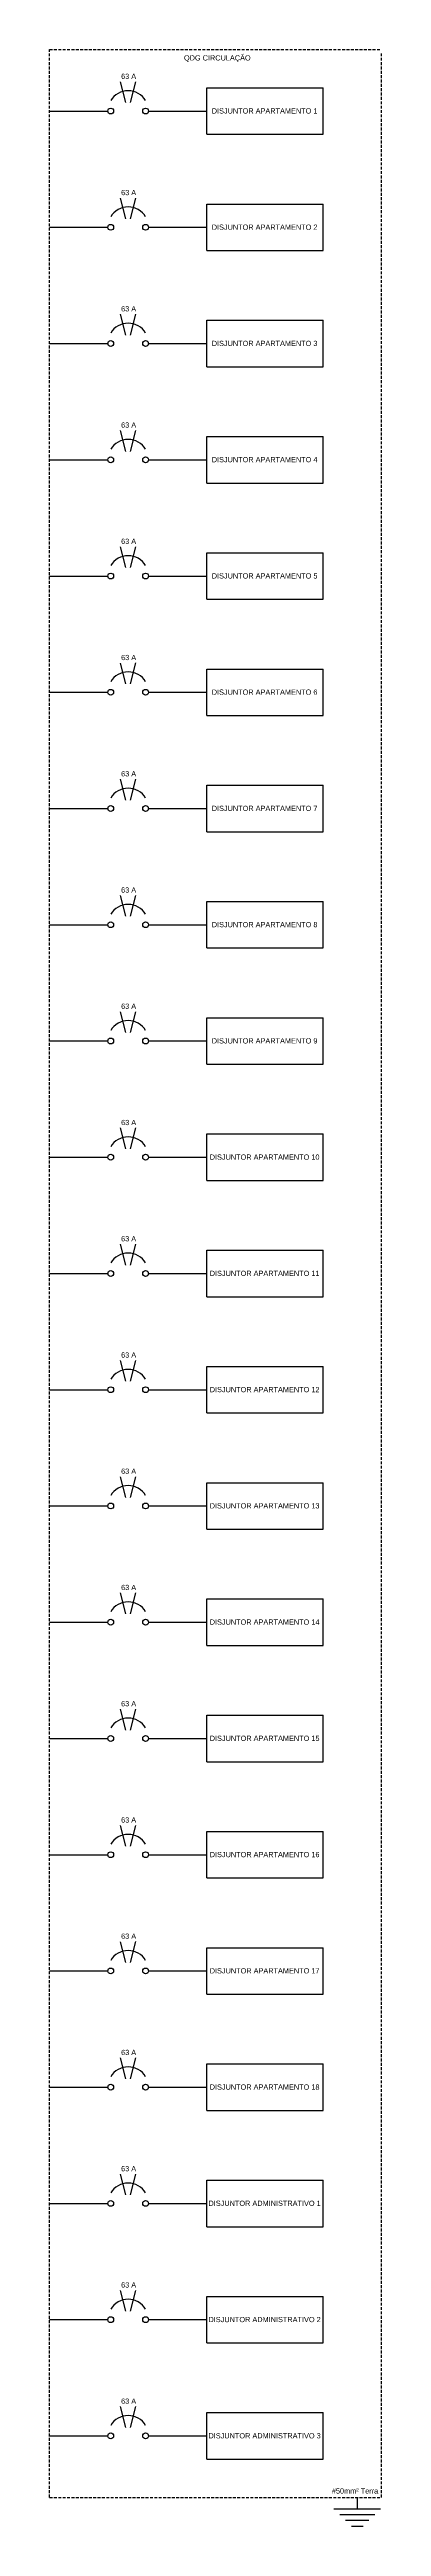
# Model space of a CAD drawing. Extents: x 0 to 11638, y -6007 to 0.
# Drawn here: x 11051.9 to 11080.4, y -5908.5 to -5695.4 of the extents above; entities that cross this region are included whole.
import ezdxf

# ---------------------------------------------------------------- set-up
doc = ezdxf.new("R2010")
doc.units = 0
doc.linetypes.add('CACHE', pattern=[0.375, 0.25, -0.125])
doc.layers.get('0').update_dxf_attribs({"linetype": 'CONTINUOUS'})
doc.layers.add('ARQ - Alvenaria Alta', color=251, linetype='CONTINUOUS', lineweight=13)
doc.styles.get("Standard").update_dxf_attribs({"font": 'arial.ttf', "height": 0.15})

msp = doc.modelspace()

# ---------------------------------------------------------------- linework, layer by layer
at = {"linetype": 'CACHE', "lineweight": -2}
for p, q in [((11051.929, -5905.961), (11051.929, -5695.38)), ((11051.929, -5695.38), (11080.429, -5695.38)), ((11080.429, -5905.961), (11080.429, -5695.609)), ((11051.929, -5905.961), (11080.429, -5905.961))]:
    msp.add_line(p, q, dxfattribs=at)
at = {"lineweight": -2}
for p, q in [((11058.485, -5699.946), (11058.006, -5698.155)), ((11058.87, -5699.945), (11059.34, -5698.152)), ((11058.485, -5709.946), (11058.006, -5708.155)), ((11058.87, -5709.945), (11059.34, -5708.152)), ((11058.485, -5719.946), (11058.006, -5718.155)), ((11058.87, -5719.945), (11059.34, -5718.152)), ((11058.485, -5729.946), (11058.006, -5728.155)), ((11058.87, -5729.945), (11059.34, -5728.152)), ((11058.485, -5739.946), (11058.006, -5738.155)), ((11058.87, -5739.945), (11059.34, -5738.152)), ((11058.485, -5749.946), (11058.006, -5748.155)), ((11058.87, -5749.945), (11059.34, -5748.152)), ((11058.485, -5759.946), (11058.006, -5758.155)), ((11058.87, -5759.945), (11059.34, -5758.152)), ((11058.485, -5769.946), (11058.006, -5768.155)), ((11058.87, -5769.945), (11059.34, -5768.152)), ((11058.485, -5779.946), (11058.006, -5778.155)), ((11058.87, -5779.945), (11059.34, -5778.152)), ((11058.485, -5789.946), (11058.006, -5788.155)), ((11058.87, -5789.945), (11059.34, -5788.152)), ((11058.485, -5799.946), (11058.006, -5798.155)), ((11058.87, -5799.945), (11059.34, -5798.152)), ((11058.485, -5809.946), (11058.006, -5808.155)), ((11058.87, -5809.945), (11059.34, -5808.152)), ((11058.485, -5819.946), (11058.006, -5818.155)), ((11058.87, -5819.945), (11059.34, -5818.152)), ((11058.485, -5829.946), (11058.006, -5828.155)), ((11058.87, -5829.945), (11059.34, -5828.152)), ((11058.485, -5839.946), (11058.006, -5838.155)), ((11058.87, -5839.945), (11059.34, -5838.152)), ((11058.485, -5849.946), (11058.006, -5848.155)), ((11058.87, -5849.945), (11059.34, -5848.152)), ((11058.485, -5859.946), (11058.006, -5858.155)), ((11058.87, -5859.945), (11059.34, -5858.152)), ((11058.485, -5869.946), (11058.006, -5868.155)), ((11058.87, -5869.945), (11059.34, -5868.152)), ((11058.485, -5879.946), (11058.006, -5878.155)), ((11058.87, -5879.945), (11059.34, -5878.152)), ((11058.485, -5889.946), (11058.006, -5888.155)), ((11058.87, -5889.945), (11059.34, -5888.152)), ((11058.485, -5899.946), (11058.006, -5898.155)), ((11058.87, -5899.945), (11059.34, -5898.152)), ((11078.358, -5905.961), (11078.358, -5906.961)), ((11080.358, -5906.961), (11076.358, -5906.961)), ((11079.858, -5907.461), (11076.858, -5907.461)), ((11079.358, -5907.961), (11077.358, -5907.961)), ((11078.858, -5908.461), (11077.858, -5908.461))]:
    msp.add_line(p, q, dxfattribs=at)
for centre in [(11057.179, -5700.671), (11060.179, -5700.671), (11057.179, -5710.671), (11060.179, -5710.671), (11057.179, -5720.671), (11060.179, -5720.671), (11057.179, -5730.671), (11060.179, -5730.671), (11057.179, -5740.671), (11060.179, -5740.671), (11057.179, -5750.671), (11060.179, -5750.671), (11057.179, -5760.671), (11060.179, -5760.671), (11057.179, -5770.671), (11060.179, -5770.671), (11057.179, -5780.671), (11060.179, -5780.671), (11057.179, -5790.671), (11060.179, -5790.671), (11057.179, -5800.671), (11060.179, -5800.671), (11057.179, -5810.671), (11060.179, -5810.671), (11057.179, -5820.671), (11060.179, -5820.671), (11057.179, -5830.671), (11060.179, -5830.671), (11057.179, -5840.671), (11060.179, -5840.671), (11057.179, -5850.671), (11060.179, -5850.671), (11057.179, -5860.671), (11060.179, -5860.671), (11057.179, -5870.671), (11060.179, -5870.671), (11057.179, -5880.671), (11060.179, -5880.671), (11057.179, -5890.671), (11060.179, -5890.671), (11057.179, -5900.671), (11060.179, -5900.671)]:
    msp.add_circle(centre, 0.25, dxfattribs=at)
for centre in [(11058.679, -5700.671), (11058.679, -5710.671), (11058.679, -5720.671), (11058.679, -5730.671), (11058.679, -5740.671), (11058.679, -5750.671), (11058.679, -5760.671), (11058.679, -5770.671), (11058.679, -5780.671), (11058.679, -5790.671), (11058.679, -5800.671), (11058.679, -5810.671), (11058.679, -5820.671), (11058.679, -5830.671), (11058.679, -5840.671), (11058.679, -5850.671), (11058.679, -5860.671), (11058.679, -5870.671), (11058.679, -5880.671), (11058.679, -5890.671), (11058.679, -5900.671)]:
    msp.add_arc(centre, 1.75, 31.00272, 148.99728, dxfattribs=at)
at = {"layer": 'ARQ - Alvenaria Alta', "lineweight": -2}
for p, q in [((11065.429, -5702.671), (11065.429, -5698.671)), ((11065.429, -5698.671), (11075.429, -5698.671)), ((11075.429, -5702.671), (11075.429, -5698.671)), ((11051.929, -5700.671), (11056.929, -5700.671)), ((11060.429, -5700.671), (11065.429, -5700.671)), ((11065.429, -5702.671), (11075.429, -5702.671)), ((11065.429, -5712.671), (11065.429, -5708.671)), ((11065.429, -5708.671), (11075.429, -5708.671)), ((11075.429, -5712.671), (11075.429, -5708.671)), ((11051.929, -5710.671), (11056.929, -5710.671)), ((11060.429, -5710.671), (11065.429, -5710.671)), ((11065.429, -5712.671), (11075.429, -5712.671)), ((11065.429, -5722.671), (11065.429, -5718.671)), ((11065.429, -5718.671), (11075.429, -5718.671)), ((11075.429, -5722.671), (11075.429, -5718.671)), ((11051.929, -5720.671), (11056.929, -5720.671)), ((11060.429, -5720.671), (11065.429, -5720.671)), ((11065.429, -5722.671), (11075.429, -5722.671)), ((11065.429, -5732.671), (11065.429, -5728.671)), ((11065.429, -5728.671), (11075.429, -5728.671)), ((11075.429, -5732.671), (11075.429, -5728.671)), ((11051.929, -5730.671), (11056.929, -5730.671)), ((11060.429, -5730.671), (11065.429, -5730.671)), ((11065.429, -5732.671), (11075.429, -5732.671)), ((11065.429, -5742.671), (11065.429, -5738.671)), ((11065.429, -5738.671), (11075.429, -5738.671)), ((11075.429, -5742.671), (11075.429, -5738.671)), ((11051.929, -5740.671), (11056.929, -5740.671)), ((11060.429, -5740.671), (11065.429, -5740.671)), ((11065.429, -5742.671), (11075.429, -5742.671)), ((11065.429, -5752.671), (11065.429, -5748.671)), ((11065.429, -5748.671), (11075.429, -5748.671)), ((11075.429, -5752.671), (11075.429, -5748.671)), ((11051.929, -5750.671), (11056.929, -5750.671)), ((11060.429, -5750.671), (11065.429, -5750.671)), ((11065.429, -5752.671), (11075.429, -5752.671)), ((11065.429, -5762.671), (11065.429, -5758.671)), ((11065.429, -5758.671), (11075.429, -5758.671)), ((11075.429, -5762.671), (11075.429, -5758.671)), ((11051.929, -5760.671), (11056.929, -5760.671)), ((11060.429, -5760.671), (11065.429, -5760.671)), ((11065.429, -5762.671), (11075.429, -5762.671)), ((11065.429, -5772.671), (11065.429, -5768.671)), ((11065.429, -5768.671), (11075.429, -5768.671)), ((11075.429, -5772.671), (11075.429, -5768.671)), ((11051.929, -5770.671), (11056.929, -5770.671)), ((11060.429, -5770.671), (11065.429, -5770.671)), ((11065.429, -5772.671), (11075.429, -5772.671)), ((11065.429, -5782.671), (11065.429, -5778.671)), ((11065.429, -5778.671), (11075.429, -5778.671)), ((11075.429, -5782.671), (11075.429, -5778.671)), ((11051.929, -5780.671), (11056.929, -5780.671)), ((11060.429, -5780.671), (11065.429, -5780.671)), ((11065.429, -5782.671), (11075.429, -5782.671)), ((11065.429, -5792.671), (11065.429, -5788.671)), ((11065.429, -5788.671), (11075.429, -5788.671)), ((11075.429, -5792.671), (11075.429, -5788.671)), ((11051.929, -5790.671), (11056.929, -5790.671)), ((11060.429, -5790.671), (11065.429, -5790.671)), ((11065.429, -5792.671), (11075.429, -5792.671)), ((11065.429, -5802.671), (11065.429, -5798.671)), ((11065.429, -5798.671), (11075.429, -5798.671)), ((11075.429, -5802.671), (11075.429, -5798.671)), ((11051.929, -5800.671), (11056.929, -5800.671)), ((11060.429, -5800.671), (11065.429, -5800.671)), ((11065.429, -5802.671), (11075.429, -5802.671)), ((11051.929, -5810.671), (11056.929, -5810.671)), ((11060.429, -5810.671), (11065.429, -5810.671)), ((11065.429, -5812.671), (11065.429, -5808.671)), ((11065.429, -5808.671), (11075.429, -5808.671)), ((11075.429, -5812.671), (11075.429, -5808.671)), ((11065.429, -5812.671), (11075.429, -5812.671)), ((11065.429, -5822.671), (11065.429, -5818.671)), ((11065.429, -5818.671), (11075.429, -5818.671)), ((11075.429, -5822.671), (11075.429, -5818.671)), ((11051.929, -5820.671), (11056.929, -5820.671)), ((11060.429, -5820.671), (11065.429, -5820.671)), ((11065.429, -5822.671), (11075.429, -5822.671)), ((11065.429, -5832.671), (11065.429, -5828.671)), ((11065.429, -5828.671), (11075.429, -5828.671)), ((11075.429, -5832.671), (11075.429, -5828.671)), ((11051.929, -5830.671), (11056.929, -5830.671)), ((11060.429, -5830.671), (11065.429, -5830.671)), ((11065.429, -5832.671), (11075.429, -5832.671)), ((11065.429, -5842.671), (11065.429, -5838.671)), ((11065.429, -5838.671), (11075.429, -5838.671)), ((11075.429, -5842.671), (11075.429, -5838.671)), ((11051.929, -5840.671), (11056.929, -5840.671)), ((11060.429, -5840.671), (11065.429, -5840.671)), ((11065.429, -5842.671), (11075.429, -5842.671)), ((11065.429, -5852.671), (11065.429, -5848.671)), ((11065.429, -5848.671), (11075.429, -5848.671)), ((11075.429, -5852.671), (11075.429, -5848.671)), ((11051.929, -5850.671), (11056.929, -5850.671)), ((11060.429, -5850.671), (11065.429, -5850.671)), ((11065.429, -5852.671), (11075.429, -5852.671)), ((11065.429, -5862.671), (11065.429, -5858.671)), ((11065.429, -5858.671), (11075.429, -5858.671)), ((11075.429, -5862.671), (11075.429, -5858.671)), ((11051.929, -5860.671), (11056.929, -5860.671)), ((11060.429, -5860.671), (11065.429, -5860.671)), ((11065.429, -5862.671), (11075.429, -5862.671)), ((11065.429, -5872.671), (11065.429, -5868.671)), ((11065.429, -5868.671), (11075.429, -5868.671)), ((11075.429, -5872.671), (11075.429, -5868.671)), ((11051.929, -5870.671), (11056.929, -5870.671)), ((11060.429, -5870.671), (11065.429, -5870.671)), ((11065.429, -5872.671), (11075.429, -5872.671)), ((11065.429, -5882.671), (11065.429, -5878.671)), ((11065.429, -5878.671), (11075.429, -5878.671)), ((11075.429, -5882.671), (11075.429, -5878.671)), ((11051.929, -5880.671), (11056.929, -5880.671)), ((11060.429, -5880.671), (11065.429, -5880.671)), ((11065.429, -5882.671), (11075.429, -5882.671)), ((11065.429, -5892.671), (11065.429, -5888.671)), ((11065.429, -5888.671), (11075.429, -5888.671)), ((11075.429, -5892.671), (11075.429, -5888.671)), ((11051.929, -5890.671), (11056.929, -5890.671)), ((11060.429, -5890.671), (11065.429, -5890.671)), ((11065.429, -5892.671), (11075.429, -5892.671)), ((11065.429, -5902.671), (11065.429, -5898.671)), ((11065.429, -5898.671), (11075.429, -5898.671)), ((11075.429, -5902.671), (11075.429, -5898.671)), ((11051.929, -5900.671), (11056.929, -5900.671)), ((11060.429, -5900.671), (11065.429, -5900.671)), ((11065.429, -5902.671), (11075.429, -5902.671))]:
    msp.add_line(p, q, dxfattribs=at)

# ---------------------------------------------------------------- texts
at = {"lineweight": -2, "char_height": 0.45, "attachment_point": 1}
for s, insert in [('\\pxi-3,l4,qc,t4;63 A', (11052.705, -5697.457)), ('\\pxi-3,l4,qc,t4;QDG CIRCULAÇÃO', (11060.324, -5695.872)), ('\\pxi-3,l4,qc,t4;DISJUNTOR APARTAMENTO 1', (11064.386, -5700.435)), ('\\pxi-3,l4,qc,t4;63 A', (11052.705, -5707.457)), ('\\pxi-3,l4,qc,t4;DISJUNTOR APARTAMENTO 2', (11064.386, -5710.435)), ('\\pxi-3,l4,qc,t4;63 A', (11052.705, -5717.457)), ('\\pxi-3,l4,qc,t4;DISJUNTOR APARTAMENTO 3', (11064.386, -5720.435)), ('\\pxi-3,l4,qc,t4;63 A', (11052.705, -5727.457)), ('\\pxi-3,l4,qc,t4;DISJUNTOR APARTAMENTO 4', (11064.386, -5730.435)), ('\\pxi-3,l4,qc,t4;63 A', (11052.705, -5737.457)), ('\\pxi-3,l4,qc,t4;DISJUNTOR APARTAMENTO 5', (11064.386, -5740.435)), ('\\pxi-3,l4,qc,t4;63 A', (11052.705, -5747.457)), ('\\pxi-3,l4,qc,t4;DISJUNTOR APARTAMENTO 6', (11064.386, -5750.435)), ('\\pxi-3,l4,qc,t4;63 A', (11052.705, -5757.457)), ('\\pxi-3,l4,qc,t4;DISJUNTOR APARTAMENTO 7', (11064.386, -5760.435)), ('\\pxi-3,l4,qc,t4;63 A', (11052.705, -5767.457)), ('\\pxi-3,l4,qc,t4;DISJUNTOR APARTAMENTO 8', (11064.386, -5770.435)), ('\\pxi-3,l4,qc,t4;63 A', (11052.705, -5777.457)), ('\\pxi-3,l4,qc,t4;DISJUNTOR APARTAMENTO 9', (11064.386, -5780.435)), ('\\pxi-3,l4,qc,t4;63 A', (11052.705, -5787.457)), ('\\pxi-3,l4,qc,t4;DISJUNTOR APARTAMENTO 10', (11064.386, -5790.435)), ('\\pxi-3,l4,qc,t4;63 A', (11052.705, -5797.457)), ('\\pxi-3,l4,qc,t4;DISJUNTOR APARTAMENTO 11', (11064.386, -5800.435)), ('\\pxi-3,l4,qc,t4;63 A', (11052.705, -5807.457)), ('\\pxi-3,l4,qc,t4;DISJUNTOR APARTAMENTO 12', (11064.386, -5810.435)), ('\\pxi-3,l4,qc,t4;63 A', (11052.705, -5817.457)), ('\\pxi-3,l4,qc,t4;DISJUNTOR APARTAMENTO 13', (11064.386, -5820.435)), ('\\pxi-3,l4,qc,t4;63 A', (11052.705, -5827.457)), ('\\pxi-3,l4,qc,t4;DISJUNTOR APARTAMENTO 14', (11064.386, -5830.435)), ('\\pxi-3,l4,qc,t4;63 A', (11052.705, -5837.457)), ('\\pxi-3,l4,qc,t4;DISJUNTOR APARTAMENTO 15', (11064.386, -5840.435)), ('\\pxi-3,l4,qc,t4;63 A', (11052.705, -5847.457)), ('\\pxi-3,l4,qc,t4;DISJUNTOR APARTAMENTO 16', (11064.386, -5850.435)), ('\\pxi-3,l4,qc,t4;63 A', (11052.705, -5857.457)), ('\\pxi-3,l4,qc,t4;DISJUNTOR APARTAMENTO 17', (11064.386, -5860.435)), ('\\pxi-3,l4,qc,t4;63 A', (11052.705, -5867.457)), ('\\pxi-3,l4,qc,t4;DISJUNTOR APARTAMENTO 18', (11064.386, -5870.435)), ('\\pxi-3,l4,qc,t4;63 A', (11052.705, -5877.457)), ('\\pxi-3,l4,qc,t4;DISJUNTOR ADMINISTRATIVO 1', (11064.386, -5880.435)), ('\\pxi-3,l4,qc,t4;63 A', (11052.705, -5887.457)), ('\\pxi-3,l4,qc,t4;DISJUNTOR ADMINISTRATIVO 2', (11064.386, -5890.435)), ('\\pxi-3,l4,qc,t4;63 A', (11052.705, -5897.457)), ('\\pxi-3,l4,qc,t4;DISJUNTOR ADMINISTRATIVO 3', (11064.386, -5900.435)), ('\\pxi-3,l4,qc,t4;\\P#50mm² Terra', (11072.153, -5904.43))]:
    msp.add_mtext_dynamic_manual_height_columns(s, width=11.57298, gutter_width=2.25, heights=[0], dxfattribs=dict(at, insert=insert))

doc.saveas('drawing.dxf')
